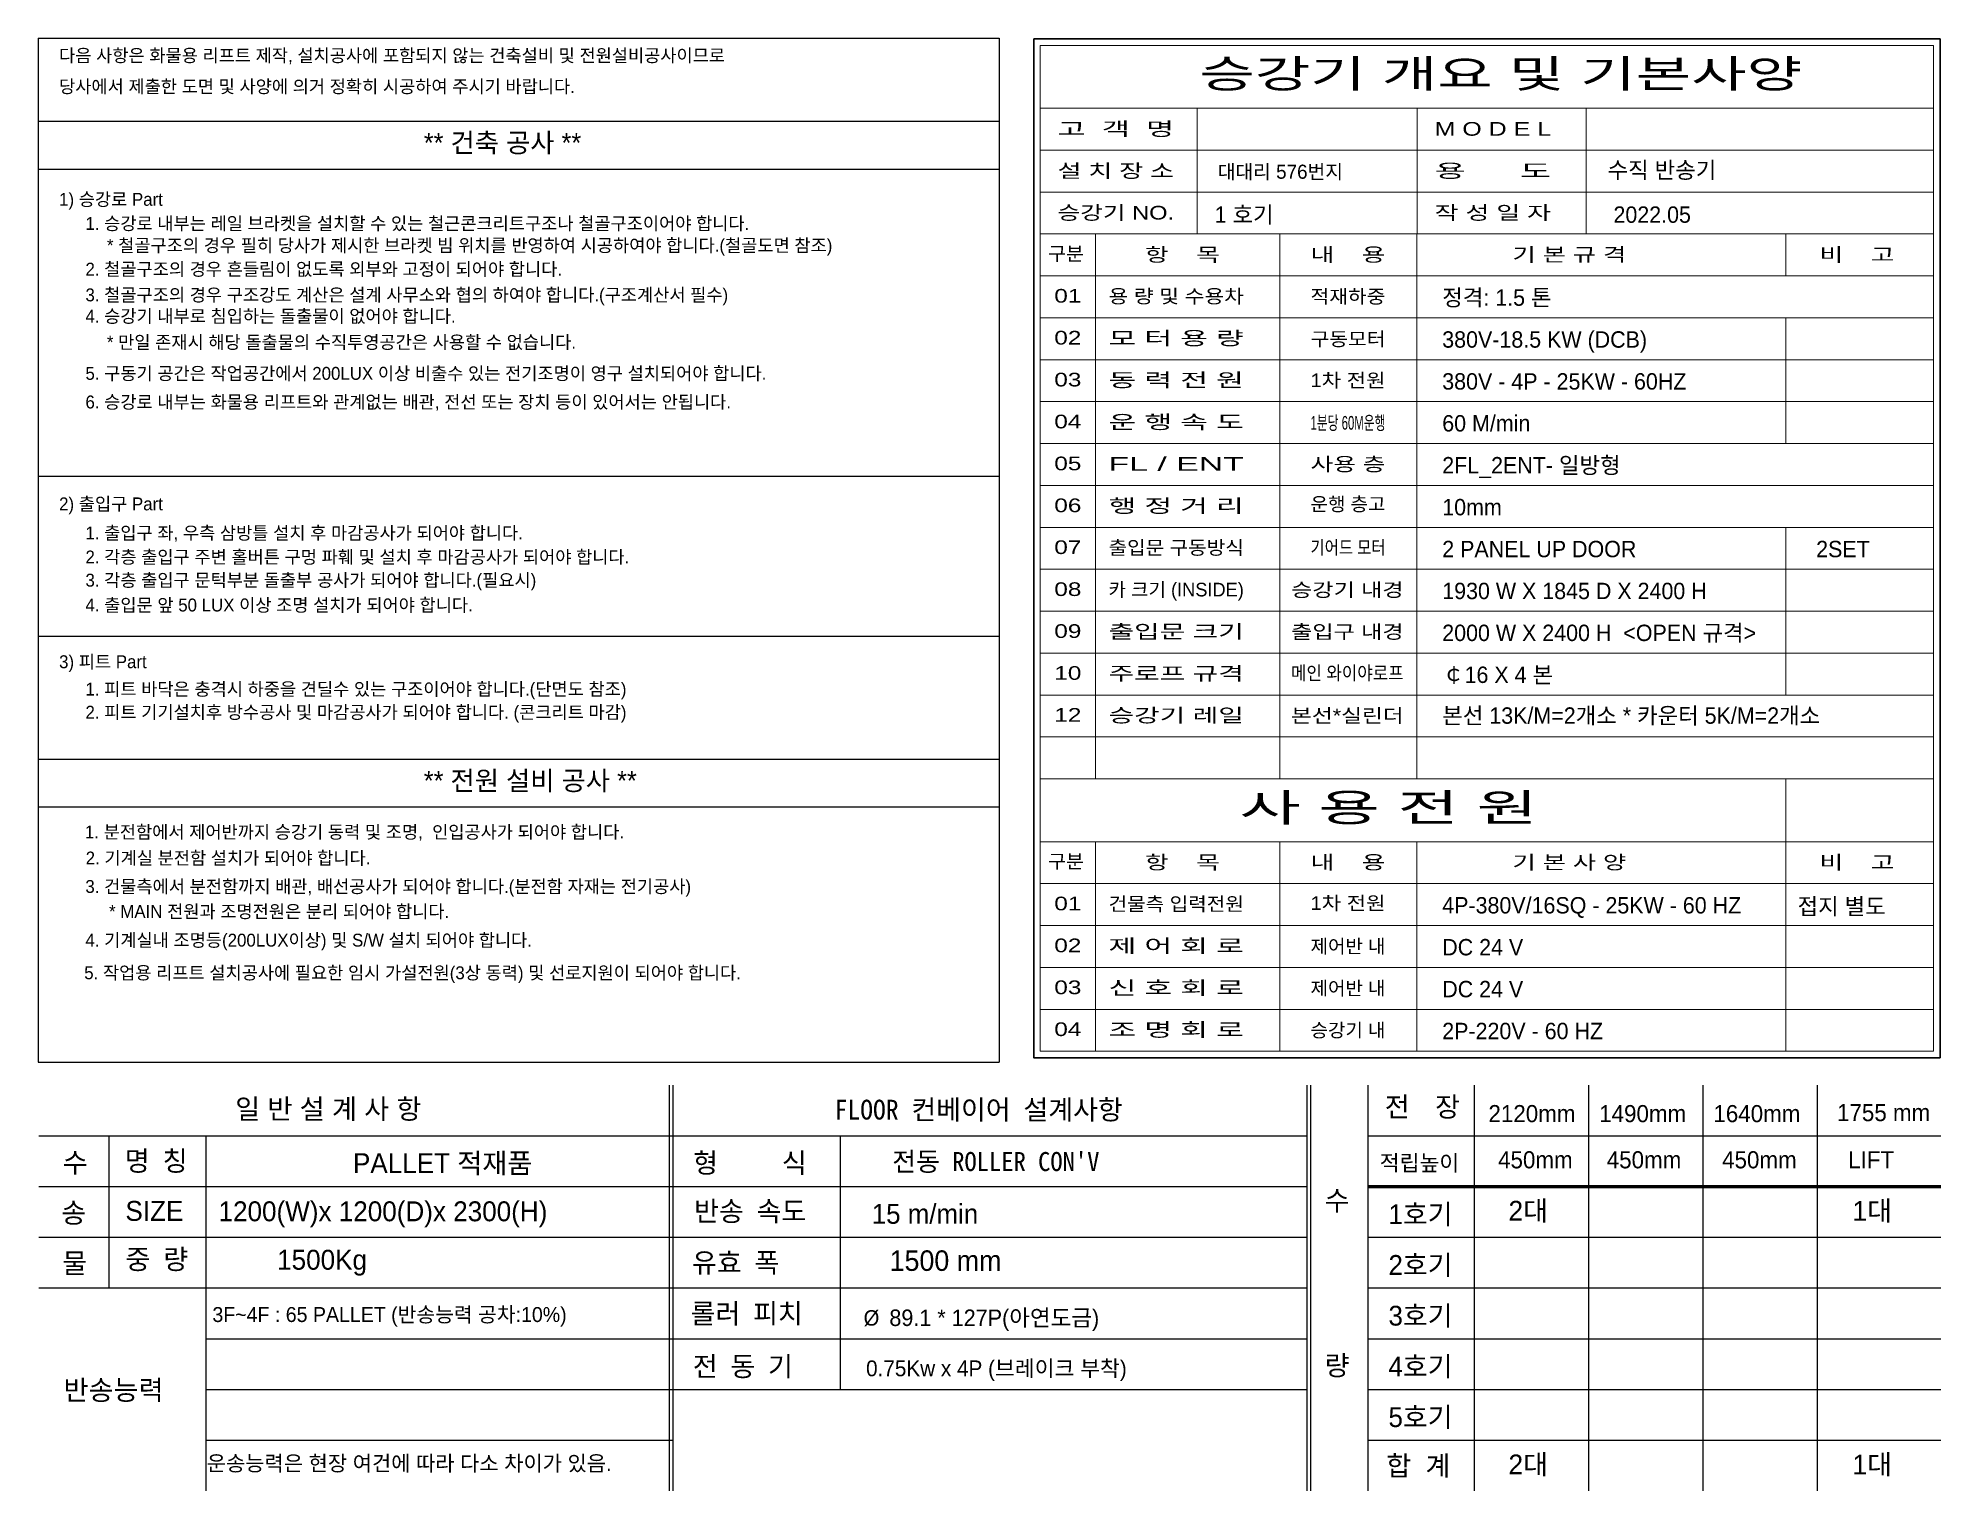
# Model space of a CAD drawing. Header units: millimetres. Extents: x 5544 to 245194, y -610088 to 30375.
# Drawn here: x 5544 to 38333, y 5347 to 30375 of the extents above; entities that cross this region are included whole.
import ezdxf
from ezdxf.enums import TextEntityAlignment as Align
from ezdxf.lldxf.tags import DXFTag

# ---------------------------------------------------------------- set-up
doc = ezdxf.new("R2010")
doc.units = ezdxf.units.MM
doc.layers.add('0-해치', color=8, linetype='Continuous', lineweight=9)
doc.layers.add('6', color=6, linetype='Continuous', lineweight=30)
for name, color, linetype in [('2', 1, 'CENTER'), ('4', 4, 'Continuous'), ('5', 5, 'Continuous'), ('LO', 3, 'Continuous')]:
    doc.layers.add(name, color=color, linetype=linetype)
doc.styles.add('R', font='gulim.ttc')
doc.styles.add('STYLE2', font='gulim.ttc')
doc.styles.add('STYLE3', font='gulim.ttc')
doc.styles.add('새굴림', font='gulim.ttc')
doc.styles.add('울릉도M', font='gulim.ttc')
tags = doc.linetypes.add('CENTER', pattern=[2, 1.25, -0.25, 0.25, -0.25]).pattern_tags.tags
tags[10:11] = [DXFTag(74, 4), DXFTag(75, 0), DXFTag(340, '0'), DXFTag(46, 1.0), DXFTag(50, 0.0), DXFTag(44, 0.0), DXFTag(45, 0.0)]
tags[8:9] = [DXFTag(74, 4), DXFTag(75, 0), DXFTag(340, '0'), DXFTag(46, 1.0), DXFTag(50, 0.0), DXFTag(44, 0.0), DXFTag(45, 0.0)]
tags[6:7] = [DXFTag(74, 4), DXFTag(75, 0), DXFTag(340, '0'), DXFTag(46, 1.0), DXFTag(50, 0.0), DXFTag(44, 0.0), DXFTag(45, 0.0)]
tags[4:5] = [DXFTag(74, 4), DXFTag(75, 0), DXFTag(340, '0'), DXFTag(46, 1.0), DXFTag(50, 0.0), DXFTag(44, 0.0), DXFTag(45, 0.0)]

msp = doc.modelspace()

# ---------------------------------------------------------------- texts
at = {"color": 4, "style": 'STYLE3'}
msp.add_text('%%C', height=265.87, dxfattribs=at).set_placement((19769.9, 8327.8), align=Align.MIDDLE_LEFT)
at = {"color": 3, "insert": (25873, 28194.1), "char_height": 242.889, "width": 4929.997, "attachment_point": 1, "style": 'STYLE2'}
msp.add_mtext('{\\F바른돋움 1.shx;대대리 576번지}', dxfattribs=at)
at = {"color": 4, "style": 'STYLE3'}
for s, insert, char_height, attachment_point in [('일 반 설 계 사 항', (10545.9, 11909.3), 343.326, 5), ('{\\f굴림체|b0|i0|c129|p49;FLOOR 컨베이어 설계사항}', (19270.6, 12085.6), 340.864, 1), ('{\\f굴림체|b0|i0|c129|p49;전  장}', (29398, 11945.9), 340.864, 5), ('\\f굴림체|b0|i0|c129|p49;명 칭', (7579.7, 11013.8), 343.326, 5), ('\\f굴림체|b0|i0|c129|p49;형     식', (17810.6, 10980), 340.864, 5), ("{\\f굴림체|b0|i0|c129|p49;전동 ROLLER CON'V}", (20263, 11184.9), 327.23, 1), ('{\\f굴림체|b0|i0|c129|p49;적립높이}', (29347.6, 10983.2), 272.692, 5), ('수 \\P\\P\\P\\P\\P량', (27928.6, 8911.1), 340.86, 5), ('\\f굴림체|b0|i0|c129|p49;반송 속도', (16849.5, 10336.5), 340.864, 1), ('\\f굴림체|b0|i0|c129|p49;중 량', (7590.8, 9320.4), 343.326, 5), ('\\f굴림체|b0|i0|c129|p49;유효 폭', (17565.1, 9262.1), 340.864, 5), ('\\f굴림체|b0|i0|c129|p49;롤러 피치', (17755.1, 8385.1), 340.864, 5), ('\\f굴림체|b0|i0|c129|p49;전 동 기', (17688.6, 7475), 340.864, 5), ('\\f굴림체|b0|i0|c129|p49;반송능력', (6845.2, 7066.2), 343.326, 5)]:
    msp.add_mtext(s, dxfattribs=dict(at, insert=insert, char_height=char_height, attachment_point=attachment_point))
at = {"color": 4, "attachment_point": 5}
for s, insert, char_height, width, style in [('{\\f굴림체|b0|i0|c129|p49;수}', (6184.4, 10982.5), 343.326, 1696.784, 'STYLE3'), ('1호기', (29365.7, 10095.5), 340.86, 1262.817, 'STYLE3'), ('{\\F바른돋움 1.shx;2대}', (31221.3, 10155.4), 340.864, 809.297, '울릉도M'), ('{\\F바른돋움 1.shx;1대}', (37149.3, 10154.4), 340.864, 961.664, '울릉도M'), ('{\\f굴림체|b0|i0|c129|p49;물}', (6174.7, 9254.5), 343.326, 1755.294, 'STYLE3'), ('2호기', (29365.7, 9221.5), 340.86, 1262.817, 'STYLE3'), ('3호기', (29365.7, 8347.5), 340.86, 1262.817, 'STYLE3'), ('4호기', (29365.7, 7473.6), 340.86, 1262.817, 'STYLE3'), ('5호기', (29365.7, 6599.6), 340.86, 1262.817, 'STYLE3'), (' 합  계', (29265.7, 5763.9), 340.86, 1586.894, 'STYLE3'), ('{\\F바른돋움 1.shx;2대}', (31221.3, 5785.5), 340.864, 809.297, '울릉도M'), ('{\\F바른돋움 1.shx;1대}', (37149.3, 5784.5), 340.864, 961.664, '울릉도M')]:
    msp.add_mtext(s, dxfattribs=dict(at, insert=insert, char_height=char_height, width=width, style=style))
at = {"layer": '2', "color": 3, "style": '새굴림'}
for s, height, width, p, p2 in [('승강기 개요 및 기본사양', 483.535, 1.371737, (25555.2, 29517.5), (35941.9, 29517.5)), ('고  객  명', 235.23, 1.254295, (23110.6, 28692.9), (25119.5, 28692.9)), ('M O D E L', 235.23, 1.393661, (29607.7, 28692.9), (31616.5, 28692.9)), ('설 치 장 소', 235.23, 1.140268, (23110.6, 27970.9), (25119.5, 27970.9)), ('용      도', 235.23, 1.254295, (29607.7, 27970.9), (31616.5, 27970.9)), ('승강기 NO.', 235.23, 1.254295, (23110.6, 27248.9), (25119.5, 27248.9)), ('작 성 일 자', 235.23, 1.140268, (29607.7, 27248.9), (31616.5, 27248.9)), ('구분', 235.23, 0.959254, (22950.1, 26543.8), (23564.6, 26543.8)), ('항    목', 235.23, 1.007316, (24618.1, 26527.6), (25908.8, 26527.6)), ('내    용', 235.23, 1.007316, (27470.8, 26527.6), (28761.4, 26527.6)), ('기 본 규 격', 235.23, 1.114434, (30949.3, 26527.6), (32912.6, 26527.6)), ('비    고', 235.23, 1.007316, (36240.8, 26527.6), (37531.5, 26527.6)), ('01', 235.23, 1.457023, (23055.2, 25817.3), (23522, 25817.3)), ('용 량 및 수용차', 235.23, 0.970638, (23989.6, 25809.9), (26321.4, 25809.9)), ('적재하중', 235.23, 1.007316, (27470.8, 25805.6), (28761.4, 25805.6)), ('02', 235.23, 1.457023, (23055.2, 25095.3), (23522, 25095.3)), ('모 터 용 량', 235.23, 1.323597, (23989.6, 25087.9), (26321.4, 25087.9)), ('구동모터', 235.23, 1.007316, (27470.8, 25072.3), (28761.4, 25072.3)), ('03', 235.23, 1.457023, (23055.2, 24373.4), (23522, 24373.4)), ('동 력 전 원', 235.23, 1.323597, (23989.6, 24365.9), (26321.4, 24365.9)), ('1차 전원', 235.23, 1.007316, (27470.8, 24361.2), (28761.4, 24361.2)), ('04', 235.23, 1.457023, (23055.2, 23651.4), (23522, 23651.4)), ('운 행 속 도', 235.23, 1.323597, (23989.6, 23643.9), (26321.4, 23643.9)), ('1분당 60M운행', 235.23, 0.619887, (27470.8, 23628.8), (28761.4, 23628.8)), ('05', 235.23, 1.457023, (23055.2, 22929.4), (23522, 22929.4)), ('FL / ENT', 235.23, 1.819946, (23989.6, 22922), (26321.4, 22922)), ('사용 층', 235.23, 1.151219, (27470.8, 22917.7), (28761.4, 22917.7)), ('06', 235.23, 1.457023, (23055.2, 22207.4), (23522, 22207.4)), ('행 정 거 리', 235.23, 1.323597, (23989.6, 22200), (26321.4, 22200)), ('운행 층고', 235.23, 0.895392, (27470.8, 22228.8), (28761.4, 22228.8)), ('07', 235.23, 1.457023, (23055.2, 21486.5), (23522, 21486.5)), ('출입문 구동방식', 235.23, 0.970638, (23989.6, 21479.1), (26321.4, 21479.1)), ('기어드 모터', 235.23, 0.732594, (27470.8, 21481.3), (28761.4, 21481.3)), ('08', 235.23, 1.457023, (23055.2, 20763.5), (23522, 20763.5)), ('카 크기 (INSIDE)', 235.233, 0.909973, (23989.6, 20756.1), (26321.4, 20756.1)), ('승강기 내경', 235.23, 1.101636, (27134.4, 20751.8), (29075.2, 20751.8)), ('09', 235.23, 1.457023, (23055.2, 20041.6), (23522, 20041.6)), ('출입문 크기', 235.23, 1.323597, (23989.6, 20034.1), (26321.4, 20034.1)), ('출입구 내경', 235.23, 1.101636, (27134.4, 20029.8), (29075.2, 20029.8)), ('10', 235.23, 1.457023, (23055.2, 19319.6), (23522, 19319.6)), ('주로프 규격', 235.23, 1.323597, (23989.6, 19312.1), (26321.4, 19312.1)), ('메인 와이야로프', 235.23, 0.807867, (27134.4, 19318.7), (29075.2, 19318.7)), ('12', 235.23, 1.457023, (23055.2, 18597.5), (23522, 18597.5)), ('승강기 레일', 235.23, 1.323597, (23989.6, 18590.1), (26321.4, 18590.1)), ('본선*실린더', 235.23, 1.101636, (27134.4, 18584.8), (29075.2, 18584.8)), ('사 용 전 원 ', 483.53, 1.378387, (26246.2, 16878.5), (31691.6, 16878.5)), ('구분', 235.23, 0.959254, (22950.1, 16075.3), (23564.6, 16075.3)), ('항    목', 235.23, 1.007316, (24618.1, 16059.1), (25908.8, 16059.1)), ('내    용', 235.23, 1.007316, (27470.8, 16059.1), (28761.4, 16059.1)), ('기 본 사 양', 235.23, 1.114434, (30949.3, 16059.1), (32912.6, 16059.1)), ('비    고', 235.23, 1.007316, (36240.8, 16059.1), (37531.5, 16059.1)), ('01', 235.23, 1.457023, (23055.2, 15348.8), (23522, 15348.8)), ('건물측 입력전원', 235.23, 0.970638, (23989.6, 15341.4), (26321.4, 15341.4)), ('1차 전원', 235.23, 1.007316, (27470.8, 15354.9), (28761.4, 15354.9)), ('02', 235.23, 1.457023, (23055.2, 14626.8), (23522, 14626.8)), ('제 어 회 로', 235.23, 1.323597, (23989.6, 14619.4), (26321.4, 14619.4)), ('제어반 내', 235.23, 0.895392, (27470.8, 14612.6), (28761.4, 14612.6)), ('03', 235.23, 1.457023, (23055.2, 13904.8), (23522, 13904.8)), ('신 호 회 로', 235.23, 1.323597, (23989.6, 13897.4), (26321.4, 13897.4)), ('제어반 내', 235.23, 0.895392, (27470.8, 13889.4), (28761.4, 13889.4)), ('04', 235.23, 1.457023, (23055.2, 13182.9), (23522, 13182.9)), ('조 명 회 로', 235.23, 1.323597, (23989.6, 13175.4), (26321.4, 13175.4)), ('승강기 내', 235.23, 0.895392, (27470.8, 13166.2), (28761.4, 13166.2))]:
    msp.add_text(s, height=height, dxfattribs=dict(at, width=width)).set_placement(p, p2, align=Align.FIT)
for s, height, p in [('수직 반송기', 282.28, (32589.1, 27959.6)), ('1 호기', 282.28, (25817.9, 27192.4)), ('2022.05', 282.28, (32690.6, 27192.4)), ('정격: 1.5 톤 ', 282.28, (29740.1, 25763.1)), ('380V-18.5 KW (DCB)', 282.279, (29740.1, 25041.2)), ('380V - 4P - 25KW - 60HZ', 282.279, (29740.1, 24319.2)), ('60 M/min', 282.28, (29740.1, 23597.2)), ('2FL_2ENT- 일방형', 282.279, (29740.1, 22875.2)), ('10mm', 282.28, (29740.1, 22153.2)), ('2 PANEL UP DOOR ', 282.279, (29740.1, 21431.2)), ('2SET', 282.28, (36183.2, 21431.2)), ('1930 W X 1845 D X 2400 H', 282.279, (29740.1, 20709.4)), ('2000 W X 2400 H  <OPEN 규격>', 282.279, (29740.1, 19987.4)), ('￠16 X 4 본', 282.28, (29740.1, 19265.4)), ('본선 13K/M=2개소 * 카운터 5K/M=2개소', 282.279, (29740.1, 18562.7)), ('4P-380V/16SQ - 25KW - 60 HZ', 282.279, (29740.1, 15294.6)), ('접지 별도', 282.28, (35862.4, 15275.4)), ('DC 24 V', 282.28, (29740.1, 14572.6)), ('DC 24 V', 282.28, (29740.1, 13850.7)), ('2P-220V - 60 HZ', 282.279, (29740.1, 13128.7))]:
    msp.add_text(s, height=height, dxfattribs=at).set_placement(p)
at = {"layer": '4', "color": 4, "style": 'STYLE3'}
for s, height, p in [('PALLET 적재품', 343.33, (10970.5, 10821.5)), ('송', 343.3, (5942.6, 9966.4)), ('SIZE', 343.33, (7049.5, 9999)), ('          15 m/min', 340.864, (18671.1, 9948.8)), ('1500Kg', 343.33, (9663.8, 9157.5)), ('3F~4F : 65 PALLET (반송능력 공차:10%)', 257.495, (8548.6, 8256.7)), ('89.1 * 127P(아연도금)', 284.054, (20213.5, 8188)), ('운송능력은 현장 여건에 따라 다소 차이가 있음.', 264.361, (8451.6, 5691.3))]:
    msp.add_text(s, height=height, dxfattribs=at).set_placement(p)
at = {"layer": '5', "color": 4, "style": 'STYLE3'}
for s, height, p in [('2120mm', 294.51, (30536.5, 11846.7)), ('1490mm', 294.51, (32444.6, 11846.7)), ('1640mm', 294.51, (34412.3, 11846.7)), ('1755 mm', 294.51, (36542.8, 11863.9)), ('450mm', 294.51, (30702.3, 11051.3)), ('450mm', 294.51, (32574.6, 11051.3)), ('450mm', 294.51, (34562.6, 11051.3)), ('LIFT', 294.51, (36735.6, 11051.3)), ('1500 mm', 353.41, (20217.3, 9314.2))]:
    msp.add_text(s, height=height, dxfattribs=at).set_placement(p, align=Align.MIDDLE_LEFT)
for s, height, p in [('1200(W)x 1200(D)x 2300(H)', 343.326, (8654.4, 9992.1)), ('0.75Kw x 4P (브레이크 부착)', 272.692, (19812.3, 7322))]:
    msp.add_text(s, height=height, dxfattribs=at).set_placement(p)
at = {"layer": 'LO', "color": 3, "style": 'R'}
for s, height, p in [('다음 사항은 화물용 리프트 제작, 설치공사에 포함되지 않는 건축설비 및 전원설비공사이므로  ', 222.019, (5906.8, 29963.4)), ('당사에서 제출한 도면 및 사양에 의거 정확히 시공하여 주시기 바랍니다.', 222.019, (5906.8, 29429.3)), ('** 건축 공사 **', 333.028, (12191, 28404.7)), ('1) 승강로 Part', 222.019, (5906.8, 27485.7)), ('1. 승강로 내부는 레일 브라켓을 설치할 수 있는 철근콘크리트구조나 철골구조이어야 합니다.', 222.019, (6361, 27070.1)), ('* 철골구조의 경우 필히 당사가 제시한 브라켓 빔 위치를 반영하여 시공하여야 합니다.(철골도면 참조)', 222.019, (6731.3, 26692.7)), ('2. 철골구조의 경우 흔들림이 없도록 외부와 고정이 되어야 합니다.', 222.019, (6361, 26282.6)), ('3. 철골구조의 경우 구조강도 계산은 설계 사무소와 협의 하여야 합니다.(구조계산서 필수) ', 222.019, (6361, 25839.1)), ('4. 승강기 내부로 침입하는 돌출물이 없어야 합니다.', 222.019, (6361, 25472.9)), ('* 만일 존재시 해당 돌출물의 수직투영공간은 사용할 수 없습니다.', 222.019, (6731.3, 25023.9)), ('5. 구동기 공간은 작업공간에서 200LUX 이상 비출수 있는 전기조명이 영구 설치되어야 합니다.', 222.019, (6361, 24487.5)), ('6. 승강로 내부는 화물용 리프트와 관계없는 배관, 전선 또는 장치 등이 있어서는 안됩니다. ', 222.019, (6361, 23994.5)), ('2) 출입구 Part', 222.019, (5906.8, 22238.9)), ('1. 출입구 좌, 우측 삼방틀 설치 후 마감공사가 되어야 합니다.', 222.019, (6361, 21738.3)), ('2. 각층 출입구 주변 홀버튼 구멍 파훼 및 설치 후 마감공사가 되어야 합니다.', 222.019, (6361, 21324.4)), ('3. 각층 출입구 문턱부분 돌출부 공사가 되어야 합니다.(필요시)', 222.019, (6361, 20925.4)), ('4. 출입문 앞 50 LUX 이상 조명 설치가 되어야 합니다.', 222.019, (6361, 20496.7)), ('3) 피트 Part', 222.02, (5906.8, 19520.1)), ('1. 피트 바닥은 충격시 하중을 견딜수 있는 구조이어야 합니다.(단면도 참조)', 222.019, (6361, 19049.1)), ('2. 피트 기기설치후 방수공사 및 마감공사가 되어야 합니다. (콘크리트 마감)', 222.019, (6361, 18650)), ('** 전원 설비 공사 **', 333.028, (12191, 17415.8)), ('1. 분전함에서 제어반까지 승강기 동력 및 조명,  인입공사가 되어야 합니다.', 222.019, (6351.5, 16587.2)), ('2. 기계실 분전함 설치가 되어야 합니다.', 222.019, (6365, 16138.9)), ('3. 건물측에서 분전함까지 배관, 배선공사가 되어야 합니다.(분전함 자재는 전기공사)', 222.019, (6359.2, 15648.9)), ('* MAIN 전원과 조명전원은 분리 되어야 합니다.', 222.019, (6767.8, 15217.6)), ('4. 기계실내 조명등(200LUX이상) 및 S/W 설치 되어야 합니다.', 222.019, (6360.8, 14724)), ('5. 작업용 리프트 설치공사에 필요한 임시 가설전원(3상 동력) 및 선로지원이 되어야 합니다.', 222.019, (6339.5, 14161.8))]:
    msp.add_text(s, height=height, dxfattribs=at).set_placement(p)

# ---------------------------------------------------------------- linework, layer by layer
at = {"color": 4}
for p, q in [((5544.2, 30374.6), (5544.2, 12734.7)), ((5544.2, 30374.6), (22104.1, 30374.6)), ((22104.1, 30374.6), (22104.1, 12734.7)), ((5544.2, 28943.2), (22104.1, 28943.2)), ((5544.2, 28117.9), (22104.1, 28117.9)), ((5544.2, 22828.4), (22104.1, 22828.4)), ((5544.2, 20069.2), (22104.1, 20069.2)), ((5544.2, 17954.4), (22104.1, 17954.4)), ((5544.2, 17129), (22104.1, 17129)), ((5544.2, 12734.7), (22104.1, 12734.7))]:
    msp.add_line(p, q, dxfattribs=at)
at = {"linetype": 'ByBlock', "lineweight": -3}
for p, q in [((16421.2, 12339.3), (16421.2, 5347.5)), ((16483.7, 12339.3), (16483.7, 5347.5)), ((27408.2, 12339.3), (27408.2, 5347.5)), ((27470.7, 12339.3), (27470.7, 5347.5)), ((28455.7, 12339.3), (28455.7, 5347.5)), ((30292.9, 12339.3), (30292.9, 5347.5)), ((32261.8, 12339.3), (32261.8, 5347.5)), ((34230.9, 12339.3), (34230.9, 5347.5)), ((36199.9, 12339.3), (36199.9, 5347.5)), ((5559.1, 11465.3), (27408.2, 11465.3)), ((6766.6, 11465.3), (6766.6, 8843.4)), ((8433.9, 11465.3), (8433.9, 5347.5)), ((19368.4, 11465.3), (19368.4, 7095.4)), ((28455.7, 11465.3), (38332.8, 11465.3)), ((5559.1, 10591.3), (27408.2, 10591.3)), ((28455.7, 10609.1), (38332.8, 10609.1)), ((28455.7, 10591.3), (38332.8, 10591.3)), ((28455.7, 10573.6), (38332.8, 10573.6)), ((5559.1, 9717.3), (27408.2, 9717.3)), ((28455.7, 9717.3), (38332.8, 9717.3)), ((5559.1, 8843.4), (27408.2, 8843.4)), ((28455.7, 8843.4), (38332.8, 8843.4)), ((8433.9, 7969.4), (27408.2, 7969.4)), ((28455.7, 7969.4), (38332.8, 7969.4)), ((8433.9, 7095.4), (27408.2, 7095.4)), ((28455.7, 7095.4), (38332.8, 7095.4)), ((8433.9, 6221.4), (16483.7, 6221.4)), ((28455.7, 6221.4), (38332.8, 6221.4))]:
    msp.add_line(p, q, dxfattribs=at)
at = {"linetype": 'ByBlock', "lineweight": -3, "const_width": 1.25}
msp.add_lwpolyline([(5559.1, 12339.3), (38332.8, 12339.3), (38332.8, 5347.5), (5559.1, 5347.5), (5559.1, 12339.3)], dxfattribs=at)
at = {"layer": '0-해치', "color": 4}
for p, q in [((38207, 29165.4), (22811.3, 29165.4)), ((29308.4, 29165.4), (29308.4, 26999.5)), ((32221.7, 29165.4), (32221.7, 26999.5)), ((38207, 28443.4), (22811.3, 28443.4)), ((38207, 27721.4), (22811.3, 27721.4)), ((38207, 26999.5), (22811.3, 26999.5)), ((23762.9, 26999.5), (23762.9, 17613.8)), ((26942.7, 26999.5), (26942.7, 17613.8)), ((29299.6, 26999.5), (29299.6, 17613.8)), ((35658.8, 26999.5), (35658.8, 26277.5)), ((38207, 26277.5), (22811.3, 26277.5)), ((38207, 25555.5), (22811.3, 25555.5)), ((35658.8, 25555.5), (35658.8, 23389.5)), ((38207, 24833.5), (22811.3, 24833.5)), ((38207, 24111.5), (22811.3, 24111.5)), ((38207, 23389.5), (22811.3, 23389.5)), ((38207, 22667.6), (22811.3, 22667.6)), ((38207, 21945.6), (22811.3, 21945.6)), ((35658.8, 21945.6), (35658.8, 19057.7)), ((38207, 21223.7), (22811.3, 21223.7)), ((38207, 20501.7), (22811.3, 20501.7)), ((38207, 19779.7), (22811.3, 19779.7)), ((38207, 19057.7), (22811.3, 19057.7)), ((38207, 18335.8), (22811.3, 18335.8)), ((38207, 17613.9), (22811.3, 17613.9)), ((38207, 17613.8), (22811.3, 17613.8)), ((35658.8, 17613.9), (35658.8, 12921)), ((38207, 16530.9), (22811.3, 16530.9)), ((23762.9, 16530.9), (23762.9, 12921)), ((26942.7, 16530.9), (26942.7, 12921)), ((29299.6, 16530.9), (29299.6, 12921)), ((38207, 15809), (22811.3, 15809)), ((38207, 15087), (22811.3, 15087)), ((38207, 14365), (22811.3, 14365)), ((38207, 13643), (22811.3, 13643))]:
    msp.add_line(p, q, dxfattribs=at)
at = {"layer": '0-해치', "color": 3}
msp.add_line((25518.5, 29165.4), (25518.5, 26999.5), dxfattribs=at)
at = {"layer": '0-해치', "color": 4}
msp.add_lwpolyline([(22811.3, 30248.3), (38207, 30248.3), (38207, 12921), (22811.3, 12921)], close=True, dxfattribs=at)
at = {"layer": '6', "color": 4}
msp.add_lwpolyline([(22700.4, 30359.2), (38317.9, 30359.2), (38317.9, 12810.1), (22700.4, 12810.1)], close=True, dxfattribs=at)

msp.set_redraw_order([(e.dxf.handle, doc.entitydb.next_handle()) for e in msp.query("TEXT MTEXT ATTDEF DIMENSION ARC_DIMENSION")])  # texts and dimensions are drawn at this point

doc.saveas('drawing.dxf')
